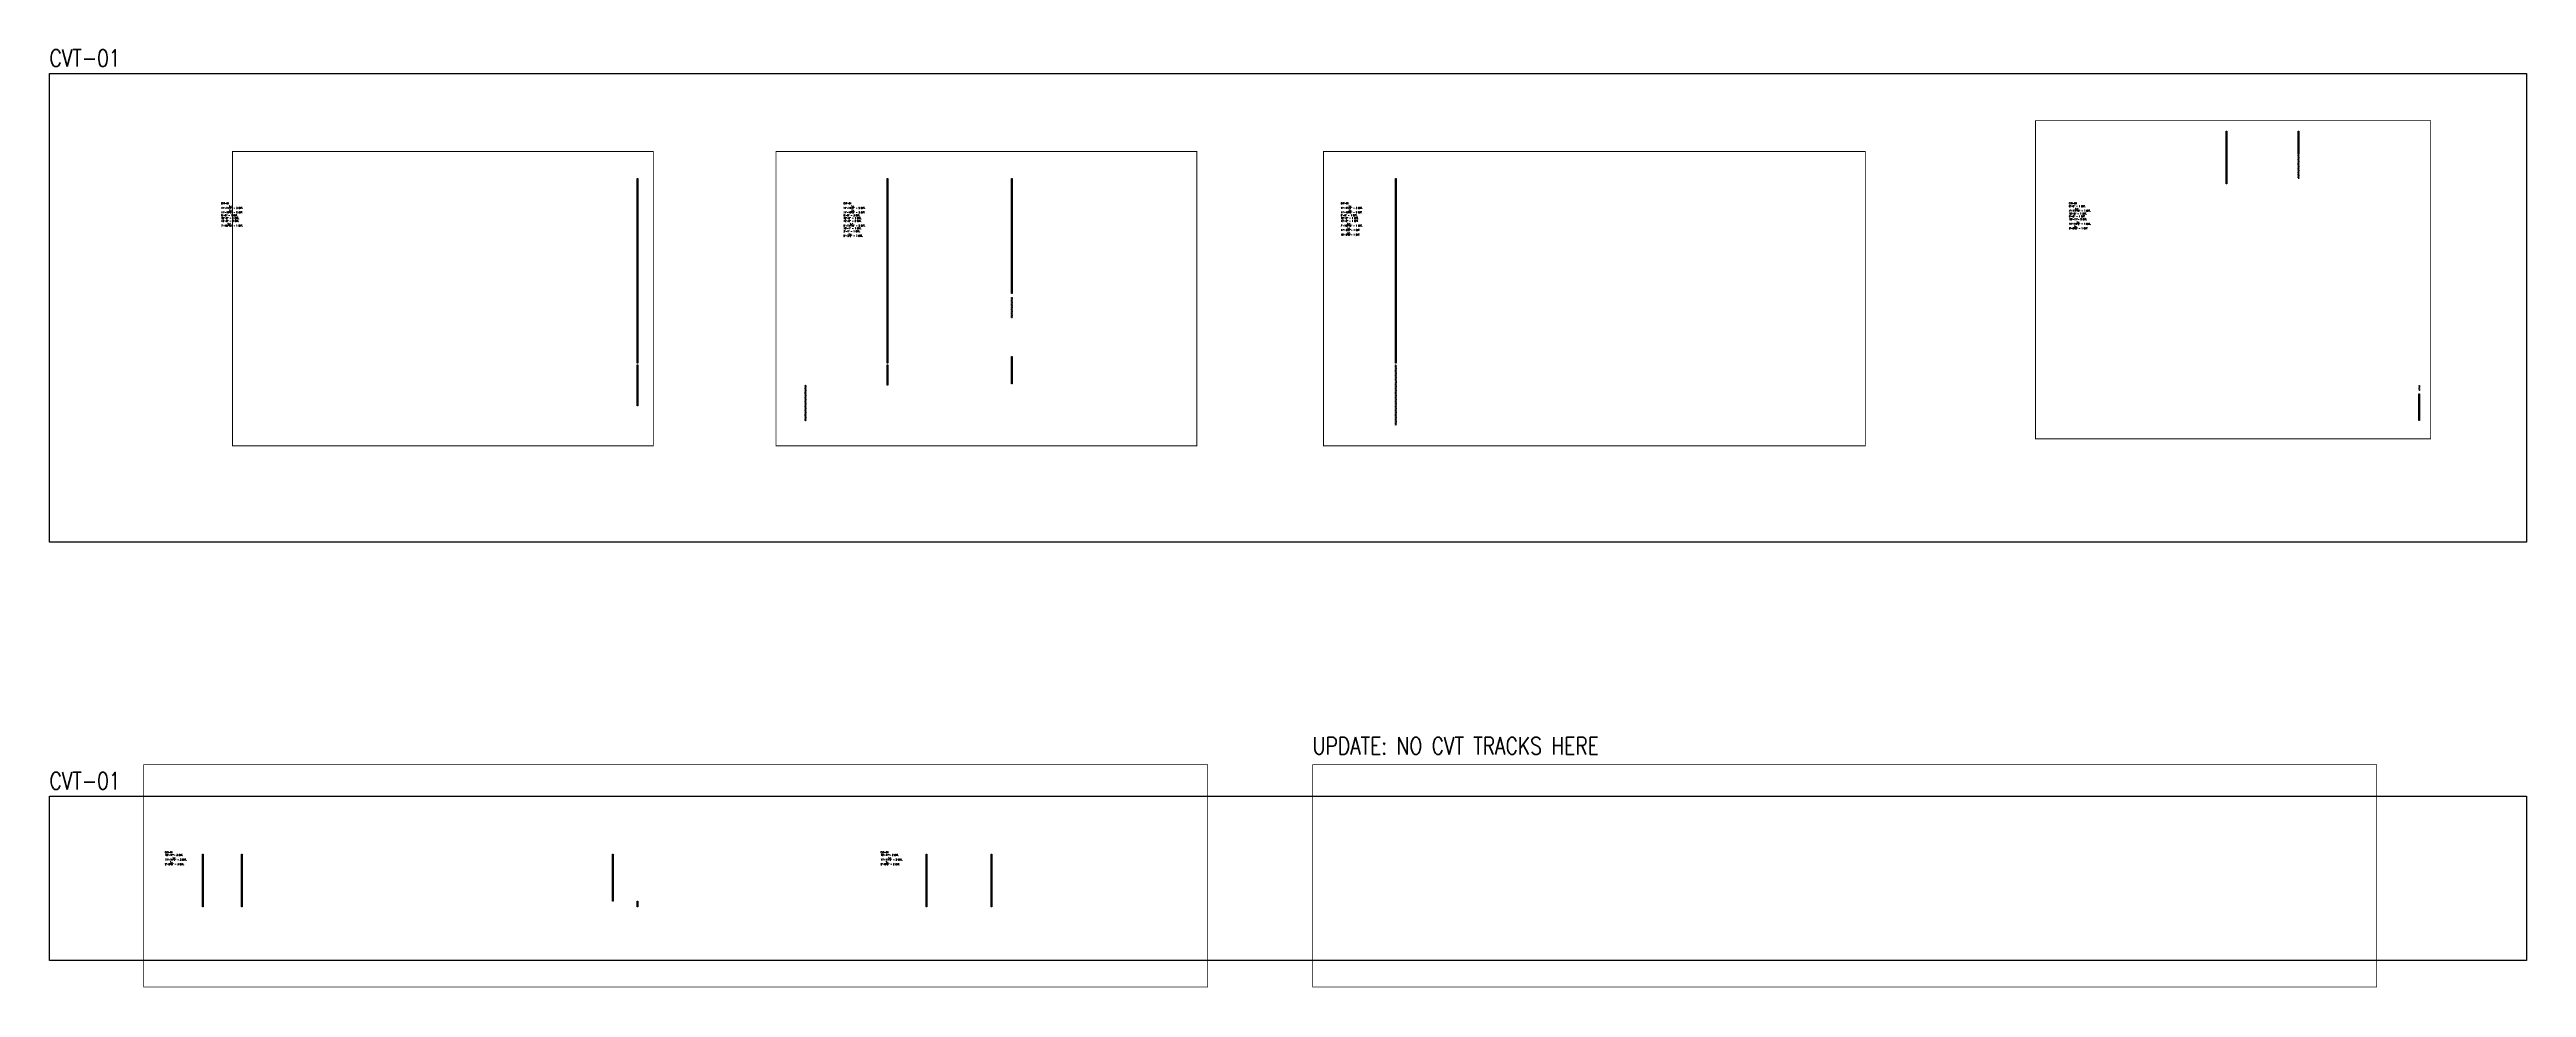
# Model space of a CAD drawing. Header units: inches. Extents: x 0 to 14480, y -2602 to 2880.
import ezdxf

# ---------------------------------------------------------------- set-up
doc = ezdxf.new("R2010")
doc.units = ezdxf.units.IN
doc.header["$MEASUREMENT"] = 0
doc.linetypes.add('NBK_Hidden', pattern=[0.125, 0.083333, -0.041667])
doc.layers.add('!Extrusion', color=140, linetype='Continuous', lineweight=25)
doc.styles.add('Romans', font='romans.shx', dxfattribs={"width": 0.8})

# ---------------------------------------------------------------- blocks, each defined once
blk = doc.blocks.new('WEST-01')
at = {"layer": '!Extrusion', "color": 5}
for points in [[(2545, 4114), (2541, 4114), (2541, 4257), (2542, 4257, 1), (2542, 4257), (2545, 4257)], [(2545, 3682), (2541, 3682), (2541, 3825), (2542, 3825, 1), (2542, 3825), (2545, 3825)], [(2545, 3298), (2541, 3298), (2541, 3441), (2542, 3441, 1), (2542, 3441), (2545, 3441)]]:
    blk.add_lwpolyline(points, format="xyb", close=True, dxfattribs=at)
at = {"layer": '!Extrusion', "color": 30}
for points in [[(2545, 3969), (2541, 3969), (2541, 4113), (2542, 4113, 1), (2542, 4113), (2545, 4113)], [(2545, 2929), (2541, 2929), (2541, 3073), (2542, 3073, 1), (2542, 3073), (2545, 3073)]]:
    blk.add_lwpolyline(points, format="xyb", close=True, dxfattribs=at)
at = {"layer": '!Extrusion', "color": 140}
for points in [[(2545, 3826), (2541, 3826), (2541, 3968), (2542, 3968, 1), (2542, 3968), (2545, 3968)], [(2545, 3442), (2541, 3442), (2541, 3584), (2542, 3584, 1), (2542, 3584), (2545, 3584)]]:
    blk.add_lwpolyline(points, format="xyb", close=True, dxfattribs=at)
at = {"layer": '!Extrusion', "color": 4}
blk.add_lwpolyline([(2545, 3585), (2541, 3585), (2541, 3681), (2542, 3681, 1), (2542, 3681), (2545, 3681)], format="xyb", close=True, dxfattribs=at)
at = {"layer": '!Extrusion', "color": 2}
blk.add_lwpolyline([(2545, 3177), (2541, 3177), (2541, 3297), (2542, 3297, 1), (2542, 3297), (2545, 3297)], format="xyb", close=True, dxfattribs=at)
at = {"layer": '!Extrusion', "color": 223}
for points in [[(0, 177), (0, 308), (4, 308), (4, 177)], [(228, 177), (228, 308), (232, 308), (232, 177)], [(2396, 177), (2396, 308), (2400, 308), (2400, 177)]]:
    blk.add_lwpolyline(points, close=True, dxfattribs=at)
at = {"layer": '!Extrusion', "color": 5}
for points in [[(0, 33), (0, 176), (4, 176), (4, 33)], [(228, 33), (228, 176), (232, 176), (232, 33)], [(2396, 33), (2396, 176), (2400, 176), (2400, 33)]]:
    blk.add_lwpolyline(points, close=True, dxfattribs=at)
at = {"color": 84}
blk.add_lwpolyline([(2545, 3074), (2541, 3074), (2541, 3168), (2542, 3168, 1), (2542, 3168), (2545, 3168)], format="xyb", close=True, dxfattribs=at)
at = {"color": 151}
for points in [[(0, 32), (4, 32), (4, 0), (0, 0)], [(228, 32), (232, 32), (232, 0), (228, 0)], [(2541, 32), (2545, 32), (2545, 0), (2541, 0)]]:
    blk.add_lwpolyline(points, close=True, dxfattribs=at)
blk = doc.blocks.new('EAST-01')
at = {"layer": '!Extrusion', "color": 5}
for points in [[(-223, 4114), (-227, 4114), (-227, 4257), (-226, 4257, 1), (-226, 4257), (-223, 4257)], [(504, 4114), (500, 4114), (500, 4257), (501, 4257, 1), (501, 4257), (504, 4257)], [(-223, 3682), (-227, 3682), (-227, 3825), (-226, 3825, 1), (-226, 3825), (-223, 3825)], [(504, 3682), (500, 3682), (500, 3825), (501, 3825, 1), (501, 3825), (504, 3825)], [(-223, 3298), (-227, 3298), (-227, 3441), (-226, 3441, 1), (-226, 3441), (-223, 3441)]]:
    blk.add_lwpolyline(points, format="xyb", close=True, dxfattribs=at)
at = {"layer": '!Extrusion', "color": 30}
for points in [[(-223, 3969), (-227, 3969), (-227, 4113), (-226, 4113, 1), (-226, 4113), (-223, 4113)], [(504, 3969), (500, 3969), (500, 4113), (501, 4113, 1), (501, 4113), (504, 4113)]]:
    blk.add_lwpolyline(points, format="xyb", close=True, dxfattribs=at)
at = {"layer": '!Extrusion', "color": 140}
for points in [[(-223, 3826), (-227, 3826), (-227, 3968), (-226, 3968, 1), (-226, 3968), (-223, 3968)], [(504, 3826), (500, 3826), (500, 3968), (501, 3968, 1), (501, 3968), (504, 3968)], [(-223, 3442), (-227, 3442), (-227, 3584), (-226, 3584, 1), (-226, 3584), (-223, 3584)]]:
    blk.add_lwpolyline(points, format="xyb", close=True, dxfattribs=at)
at = {"layer": '!Extrusion', "color": 4}
for points in [[(-223, 3585), (-227, 3585), (-227, 3681), (-226, 3681, 1), (-226, 3681), (-223, 3681)], [(504, 3585), (500, 3585), (500, 3681), (501, 3681, 1), (501, 3681), (504, 3681)]]:
    blk.add_lwpolyline(points, format="xyb", close=True, dxfattribs=at)
at = {"layer": '!Extrusion', "color": 116, "linetype": 'NBK_Hidden'}
blk.add_lwpolyline([(500, 3442), (500, 3563), (504, 3563), (504, 3442)], close=True, dxfattribs=at)
at = {"layer": '!Extrusion', "color": 2}
blk.add_lwpolyline([(-223, 3177), (-227, 3177), (-227, 3297), (-226, 3297, 1), (-226, 3297), (-223, 3297)], format="xyb", close=True, dxfattribs=at)
at = {"layer": '!Extrusion', "color": 44}
blk.add_lwpolyline([(500, 3177), (500, 3217), (504, 3217), (504, 3177)], close=True, dxfattribs=at)
at = {"layer": '!Extrusion', "color": 182, "linetype": 'NBK_Hidden'}
blk.add_lwpolyline([(-707, 3049), (-703, 3049), (-703, 2938), (-707, 2938)], close=True, dxfattribs=at)
at = {"layer": '!Extrusion', "color": 4, "linetype": 'NBK_Hidden'}
blk.add_lwpolyline([(-707, 2937), (-703, 2937), (-703, 2841), (-707, 2841)], close=True, dxfattribs=at)
at = {"layer": '!Extrusion', "color": 223}
for points in [[(0, 177), (0, 308), (4, 308), (4, 177)], [(380, 177), (380, 308), (384, 308), (384, 177)]]:
    blk.add_lwpolyline(points, close=True, dxfattribs=at)
at = {"layer": '!Extrusion', "color": 5}
for points in [[(0, 33), (0, 176), (4, 176), (4, 33)], [(380, 33), (380, 176), (384, 176), (384, 33)]]:
    blk.add_lwpolyline(points, close=True, dxfattribs=at)
at = {"color": 84}
for points in [[(-223, 3049), (-227, 3049), (-227, 3168), (-226, 3168, 1), (-226, 3168), (-223, 3168)], [(504, 3057), (500, 3057), (500, 3176), (501, 3176, 1), (501, 3176), (504, 3176)]]:
    blk.add_lwpolyline(points, format="xyb", close=True, dxfattribs=at)
at = {"color": 151}
for points in [[(0, 32), (4, 32), (4, 0), (0, 0)], [(380, 32), (384, 32), (384, 0), (380, 0)]]:
    blk.add_lwpolyline(points, close=True, dxfattribs=at)
blk = doc.blocks.new('NORTH-01')
at = {"layer": '!Extrusion', "color": 5}
for points in [[(4, 1299), (0, 1299), (0, 1442), (1, 1442, 1), (1, 1442), (4, 1442)], [(4, 867), (0, 867), (0, 1010), (1, 1010, 1), (1, 1010), (4, 1010)], [(4, 483), (0, 483), (0, 626), (1, 626, 1), (1, 626), (4, 626)]]:
    blk.add_lwpolyline(points, format="xyb", close=True, dxfattribs=at)
at = {"layer": '!Extrusion', "color": 30}
blk.add_lwpolyline([(4, 1154), (0, 1154), (0, 1298), (1, 1298, 1), (1, 1298), (4, 1298)], format="xyb", close=True, dxfattribs=at)
at = {"layer": '!Extrusion', "color": 140}
for points in [[(4, 1011), (0, 1011), (0, 1153), (1, 1153, 1), (1, 1153), (4, 1153)], [(4, 627), (0, 627), (0, 769), (1, 769, 1), (1, 769), (4, 769)]]:
    blk.add_lwpolyline(points, format="xyb", close=True, dxfattribs=at)
at = {"layer": '!Extrusion', "color": 60}
for points in [[(4, 1011), (0, 1011), (0, 1153), (1, 1153, 1), (1, 1153), (4, 1153)], [(4, 627), (0, 627), (0, 769), (1, 769, 1), (1, 769), (4, 769)]]:
    blk.add_lwpolyline(points, format="xyb", close=True, dxfattribs=at)
at = {"layer": '!Extrusion', "color": 4}
blk.add_lwpolyline([(4, 770), (0, 770), (0, 866), (1, 866, 1), (1, 866), (4, 866)], format="xyb", close=True, dxfattribs=at)
at = {"layer": '!Extrusion', "color": 2}
blk.add_lwpolyline([(4, 362), (0, 362), (0, 482), (1, 482, 1), (1, 482), (4, 482)], format="xyb", close=True, dxfattribs=at)
at = {"layer": '!Extrusion', "color": 84, "linetype": 'NBK_Hidden'}
blk.add_lwpolyline([(0, 259), (0, 353), (4, 353), (4, 259)], close=True, dxfattribs=at)
at = {"layer": '!Extrusion', "color": 7, "linetype": 'NBK_Hidden'}
blk.add_lwpolyline([(4, 258), (4, 123), (0, 123), (0, 258)], close=True, dxfattribs=at)
at = {"layer": '!Extrusion', "color": 197, "linetype": 'NBK_Hidden'}
blk.add_lwpolyline([(4, 122), (4, 0), (0, 0), (0, 122)], close=True, dxfattribs=at)
blk = doc.blocks.new('SOUTH-01')
at = {"layer": '!Extrusion', "color": 223}
for points in [[(-1127, 1560), (-1127, 1691), (-1123, 1691), (-1123, 1560)], [(-706, 1560), (-706, 1691), (-702, 1691), (-702, 1560)]]:
    blk.add_lwpolyline(points, close=True, dxfattribs=at)
at = {"layer": '!Extrusion', "color": 236, "linetype": 'NBK_Hidden'}
blk.add_lwpolyline([(-1124, 1536), (-1124, 1691), (-1126, 1691), (-1126, 1536)], close=True, dxfattribs=at)
at = {"layer": '!Extrusion', "color": 5}
blk.add_lwpolyline([(-1127, 1416), (-1127, 1560), (-1123, 1560), (-1123, 1416)], close=True, dxfattribs=at)
at = {"layer": '!Extrusion', "color": 30, "linetype": 'NBK_Hidden'}
blk.add_lwpolyline([(-706, 1416), (-706, 1560), (-702, 1560), (-702, 1416)], close=True, dxfattribs=at)
at = {"layer": '!Extrusion', "color": 41}
blk.add_lwpolyline([(4, 96), (0, 96), (0, 156), (2, 156, 1), (2, 156), (4, 156)], format="xyb", close=True, dxfattribs=at)
at = {"layer": '!Extrusion', "color": 64, "linetype": 'NBK_Hidden'}
blk.add_lwpolyline([(2, 176), (2, 208), (4, 208), (4, 176)], close=True, dxfattribs=at)
at = {"layer": '!Extrusion', "color": 1}
blk.add_lwpolyline([(4, 0), (0, 0), (0, 96), (2, 96, 1), (2, 96), (4, 96)], format="xyb", close=True, dxfattribs=at)
at = {"color": 151}
blk.add_lwpolyline([(-1127, 1416), (-1123, 1416), (-1123, 1384), (-1127, 1384)], close=True, dxfattribs=at)

msp = doc.modelspace()

# ---------------------------------------------------------------- linework, layer by layer
at = {"color": 4}
for points in [[(0, 2740), (14480, 2740), (14480, 0), (0, 0)], [(0, -1485), (14480, -1485), (14480, -2445), (0, -2445)]]:
    msp.add_lwpolyline(points, close=True, dxfattribs=at)
at = {"color": 3, "const_width": 5}
for points in [[(11610, 2464), (13920, 2464), (13920, 604), (11610, 604)], [(1070, 2284), (3530, 2284), (3530, 564), (1070, 564)], [(4247, 2284), (6707, 2284), (6707, 564), (4247, 564)], [(7447, 2284), (10615, 2284), (10615, 564), (7447, 564)], [(550, -1300), (6770, -1300), (6770, -2600), (550, -2600)]]:
    msp.add_lwpolyline(points, close=True, dxfattribs=at)
at = {"color": 1, "const_width": 5}
msp.add_lwpolyline([(7384, -1300), (13604, -1300), (13604, -2600), (7384, -2600)], close=True, dxfattribs=at)

# ---------------------------------------------------------------- block references
for name, p in [('SOUTH-01', (13851, 711)), ('WEST-01', (895, -2131)), ('EAST-01', (5124, -2131)), ('NORTH-01', (7868, 684))]:
    msp.add_blockref(name, p)

# ---------------------------------------------------------------- texts
at = {"color": 4, "char_height": 100, "width": 700, "attachment_point": 1, "style": 'Romans'}
for insert in [(0, 2880), (0, -1345)]:
    msp.add_mtext('CVT-01', dxfattribs=dict(at, insert=insert))
at = {"char_height": 10, "width": 178, "attachment_point": 1, "style": 'Romans'}
for s, insert in [('{\\C3;CVT-01}\\P{\\C5;{{\\l}}11\'-11\\S1#2;"{{\\L}}} - 3 QYT.\\P{\\C140;{{\\l}}11\'-10\\S3#8;"{{\\L}}} - 2 QYT.\\P{\\C4;8\'-0"} - 1 QYT.{\\C2;\\P10\'-0"} - 1 QYT.\\P{\\C30;12\'-0"} - 2 QYT.\\P{\\C84;{{\\l}}7\'-10\\S5#16;"{{\\L}}} - 1 QYT.', (1004, 1986)), ('{\\C3;CVT-01}\\P{\\C5;{{\\l}}11\'-11\\S1#2;"{{\\L}}} - 5 QYT.\\P{\\C140;{{\\l}}11\'-10\\S3#8;"{{\\L}}} - 3 QYT.\\P{\\C4;8\'-0"} - 3 QYT.{\\C2;\\P10\'-0"} - 1 QYT.\\P{\\C30;12\'-0"} - 2 QYT.\\P{\\C84;{{\\l}}9\'-11\\S1#16;"{{\\L}}} - 2 QYT.\\P{\\C116;10\'-1"} - 1 QYT.\\P{\\C44;{{\\l}}3\'-4"{{\\L}}} - 1 QYT.\\P{\\C182;{{\\l}}9\'-3\\S1#2;"{{\\L}}} - 1 QYT.\\C235;\\P', (4642, 1986)), ('{\\C3;CVT-01}\\P{\\C5;{{\\l}}11\'-11\\S1#2;"{{\\L}}} - 3 QYT.\\P{\\C140;{{\\l}}11\'-10\\S3#8;"{{\\L}}} - 2 QYT.\\P{\\C4;8\'-0"} - 1 QYT.{\\C2;\\P10\'-0"} - 1 QYT.\\P{\\C30;12\'-0"} - 1 QYT.\\P{\\C84;{{\\l}}7\'-10\\S5#16;"{{\\L}}} - 1 QYT.\\P{\\C7;{{\\l}}11\'-3\\S1#2;"{{\\L}}}- 1 QYT.\\P{\\C197;{{\\l}}10\'-2\\S3#8;{{\\L}}{{\\l}}"{{\\L}}}- 1 QYT.', (7549, 1986)), ('{\\C3;CVT-01}\\P{\\C1;8{{\\l}}\'-{{\\L}}0{{\\l}}"{{\\L}}} - 1 QYT.\\P{\\C41;{{\\l}}4\'-11\\S5#16;"{{\\L}}} - 1 QYT.\\P{\\C30;12\'-0"} - 1 QYT.\\P{\\C64;{{\\l}}2\'-8"{{\\L}}\\C3; }- 1 QYT.\\P{\\C223;{{\\l}}10\'-1{{\\L}}1{{\\l}}"{{\\L}}}- 2 QYT.\\P{\\C5;{{\\l}}11\'-11\\S1#2;"{{\\L}}} - 1 QYT.\\P{\\C151;{{\\l}}2\'-8\\S3#8;"{{\\L}}} - 1 QYT\\P', (11806, 1986)), ('{\\C3;CVT-01}\\P{\\C223;{{\\l}}1{{\\L}}0{{\\l}}\'-1{{\\L}}1{{\\l}}"{{\\L}}}- 3 QYT.\\P{\\C5;{{\\l}}11\'-11\\S1#2;"{{\\L}}} - 3 QYT.\\P{\\C151;{{\\l}}2\'-8\\S3#8;"{{\\L}}} - 3 QYT.', (675, -1807)), ('{\\C3;CVT-01}\\P{\\C223;{{\\l}}1{{\\L}}0{{\\l}}\'-1{{\\L}}1{{\\l}}"{{\\L}}}- 2 QYT.\\P{\\C5;{{\\l}}11\'-11\\S1#2;"{{\\L}}} - 2 QYT.\\P{\\C151;{{\\l}}2\'-8\\S3#8;"{{\\L}}} - 2 QYT.', (4859, -1807))]:
    msp.add_mtext(s, dxfattribs=dict(at, insert=insert))
at = {"color": 254, "insert": (7384, -1140), "char_height": 100, "width": 2000.89, "attachment_point": 1, "style": 'Romans'}
msp.add_mtext('{\\C2;UPDATE:} NO CVT TRACKS HERE', dxfattribs=at)

doc.saveas('drawing.dxf')
